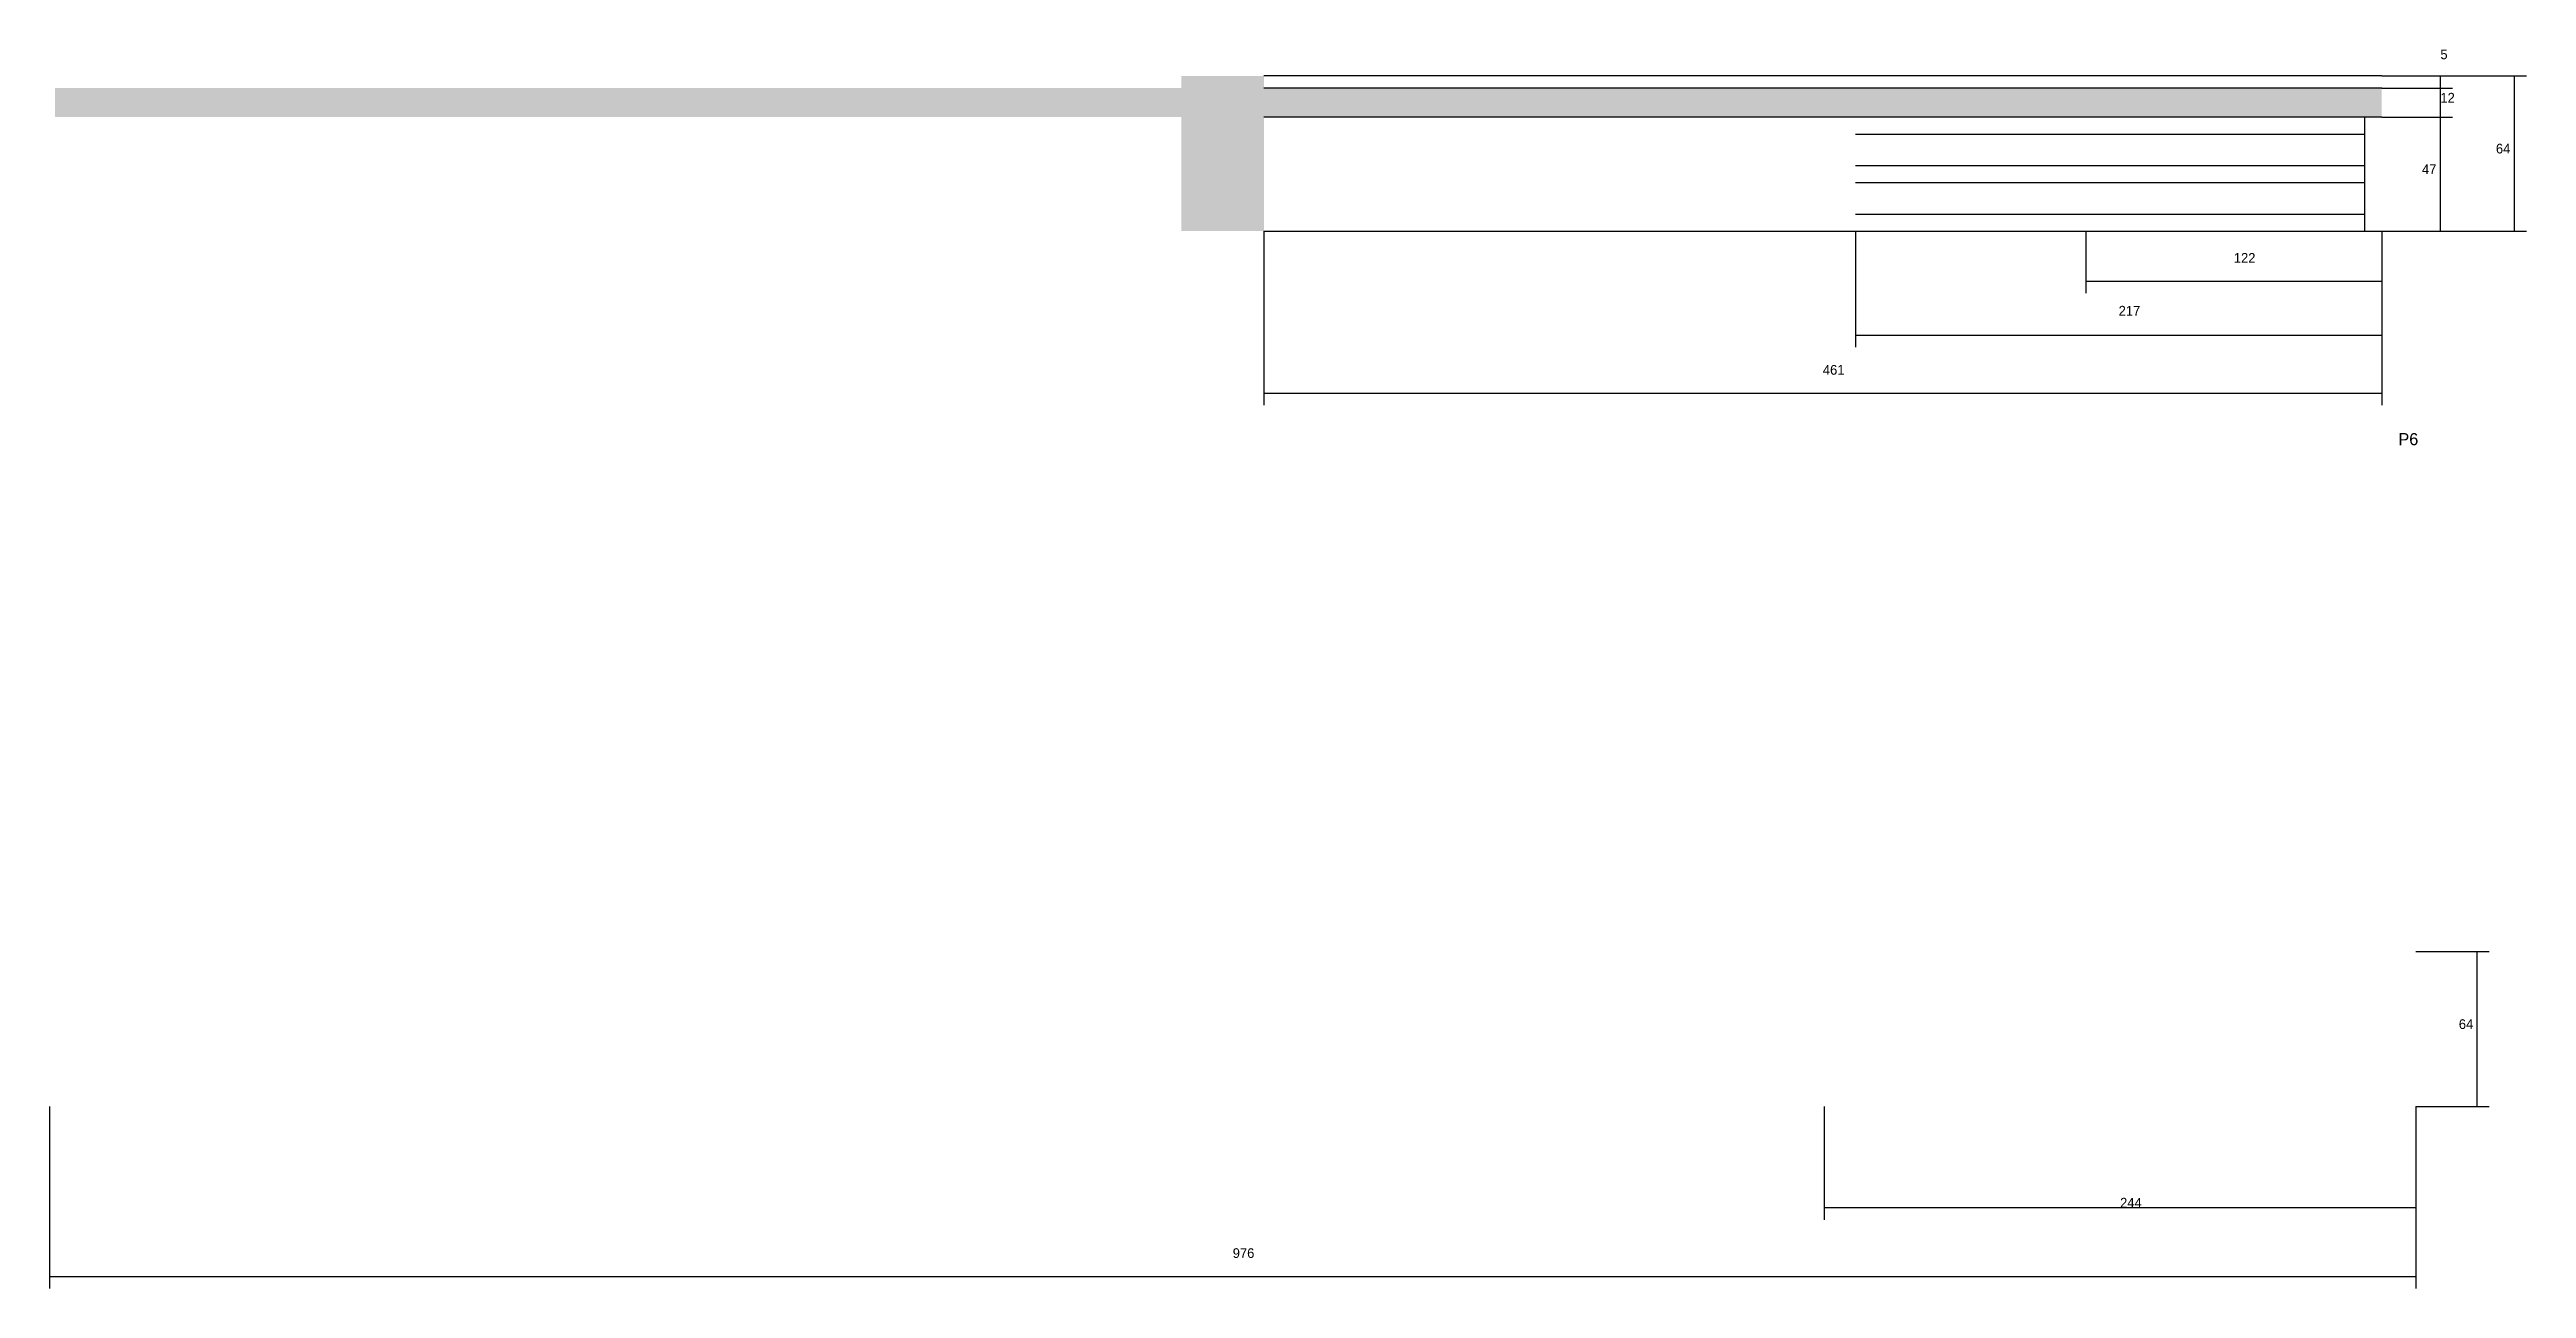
# Model space of a CAD drawing. Header units: metres. Extents: x -65046 to 21926, y -45195 to 1016.
# Drawn here: x -1976 to -954, y -29026 to -28514 of the extents above; entities that cross this region are included whole.
import ezdxf

# ---------------------------------------------------------------- set-up
doc = ezdxf.new("R2010")
doc.units = ezdxf.units.M
for name, color, linetype in [('COTA', 241, 'Continuous'), ('NOMENCLATURA', 7, 'Continuous'), ('Painéis', 200, 'Continuous'), ('SARR_2.2x7', 40, 'Continuous')]:
    doc.layers.add(name, color=color, linetype=linetype)

msp = doc.modelspace()

# ---------------------------------------------------------------- texts
at = {"layer": 'COTA'}
for s, p in [('5', (-989.5, -28518.4)), ('12', (-989.5, -28536.3)), ('64', (-966.6, -28557.3)), ('47', (-997.1, -28565.8)), ('122', (-1074.7, -28602.4)), ('217', (-1122.2, -28624.2)), ('461', (-1244.2, -28648.6)), ('64', (-981.9, -28918.6)), ('244', (-1121.6, -28992.3)), ('976', (-1487.6, -29013.1))]:
    msp.add_text(s, height=4, dxfattribs=at).set_placement(p)
at = {"layer": 'NOMENCLATURA'}
msp.add_text('P6', height=5, dxfattribs=at).set_placement((-1006.8, -28677.7))

# ---------------------------------------------------------------- hatches: boundary and pattern name
at = {"layer": 'COTA'}
h = msp.add_hatch(dxfattribs=at)
h.set_pattern_fill('AR-CONC', scale=0.03)
h.paths.add_polyline_path([(-1474.7, -28542.3), (-1013.7, -28542.3), (-1013.7, -28530.3), (-1474.7, -28530.3), (-1474.7, -28525.3), (-1508.8, -28525.3), (-1508.8, -28530.3), (-1973.3, -28530.3), (-1973.3, -28542.3), (-1508.8, -28542.3), (-1508.8, -28589.3), (-1474.7, -28589.3)])

# ---------------------------------------------------------------- linework, layer by layer
for p, q in [((-1013.7, -28525.3), (-984.5, -28525.3)), ((-1013.7, -28525.3), (-954, -28525.3)), ((-1013.7, -28530.3), (-984.5, -28530.3)), ((-1013.7, -28530.3), (-984.5, -28530.3)), ((-989.5, -28530.3), (-989.5, -28525.3)), ((-989.5, -28542.3), (-989.5, -28530.3)), ((-959, -28589.3), (-959, -28525.3)), ((-1013.7, -28542.3), (-984.5, -28542.3)), ((-1013.7, -28542.3), (-984.5, -28542.3)), ((-989.5, -28589.3), (-989.5, -28542.3)), ((-1474.7, -28589.3), (-1474.7, -28661.2)), ((-1230.7, -28589.3), (-1230.7, -28637.3)), ((-1135.7, -28589.3), (-1135.7, -28615)), ((-1013.7, -28589.3), (-1013.7, -28661.2)), ((-1013.7, -28589.3), (-984.5, -28589.3)), ((-1013.7, -28589.3), (-1013.7, -28615)), ((-1013.7, -28589.3), (-954, -28589.3)), ((-1013.7, -28589.3), (-1013.7, -28637.3)), ((-1135.7, -28610), (-1013.7, -28610)), ((-1230.7, -28632.3), (-1013.7, -28632.3)), ((-1474.7, -28656.2), (-1013.7, -28656.2)), ((-999.6, -28886.6), (-969.4, -28886.6)), ((-974.4, -28950.6), (-974.4, -28886.6)), ((-1975.6, -28950.6), (-1975.6, -29025.7)), ((-1243.6, -28950.6), (-1243.6, -28997.3)), ((-999.6, -28950.6), (-999.6, -28997.3)), ((-999.6, -28950.6), (-969.4, -28950.6)), ((-999.6, -28950.6), (-999.6, -29025.7)), ((-1243.6, -28992.3), (-999.6, -28992.3)), ((-1975.6, -29020.7), (-999.6, -29020.7))]:
    msp.add_line(p, q, dxfattribs=at)
at = {"layer": 'Painéis'}
for points in [[(-1013.7, -28525.3), (-1474.7, -28525.3)], [(-1013.7, -28530.3), (-1474.7, -28530.3)], [(-1013.7, -28542.3), (-1474.7, -28542.3)], [(-1474.7, -28589.3), (-1013.7, -28589.3)]]:
    msp.add_lwpolyline(points, dxfattribs=at)
at = {"layer": 'SARR_2.2x7'}
for p, q in [((-1020.7, -28589.3), (-1020.7, -28542.3)), ((-1230.7, -28549.3), (-1020.7, -28549.3)), ((-1230.7, -28562.3), (-1020.7, -28562.3)), ((-1230.7, -28569.3), (-1020.7, -28569.3)), ((-1230.7, -28582.3), (-1020.7, -28582.3))]:
    msp.add_line(p, q, dxfattribs=at)

msp.set_redraw_order([(e.dxf.handle, doc.entitydb.next_handle()) for e in msp.query("TEXT MTEXT ATTDEF DIMENSION ARC_DIMENSION")])  # texts and dimensions are drawn at this point

doc.saveas('drawing.dxf')
